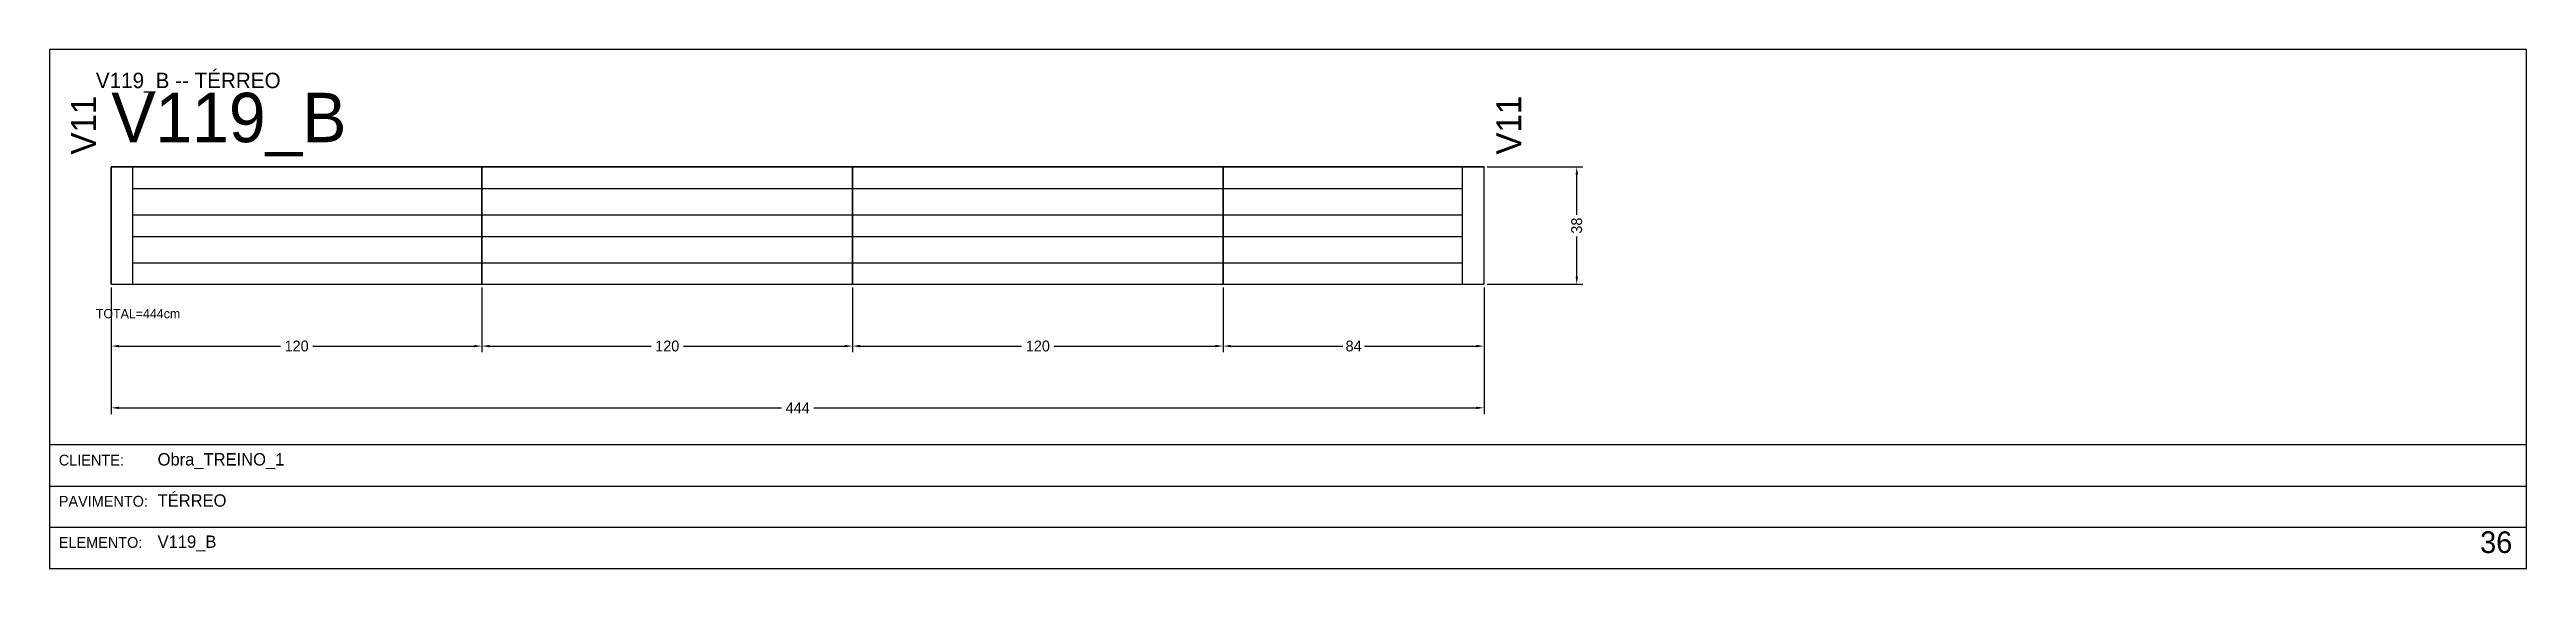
# Model space of a CAD drawing. Header units: metres. Extents: x 0 to 3268, y -4496 to 124.
# Drawn here: x 2466 to 3268, y -2612 to -2444 of the extents above; entities that cross this region are included whole.
import ezdxf

# ---------------------------------------------------------------- set-up
doc = ezdxf.new("R2010")
doc.units = ezdxf.units.M
for name, color, linetype in [('5', 5, 'Continuous'), ('BORDA_CELULA', 9, 'Continuous'), ('CARIMBO', 9, 'Continuous'), ('COTA', 241, 'Continuous'), ('NOMENCLATURA', 7, 'Continuous'), ('Painéis', 200, 'Continuous'), ('SARR_2.2x7', 40, 'Continuous')]:
    doc.layers.add(name, color=color, linetype=linetype)
doc.dimstyles.new('COTA', dxfattribs={"dimtxt": 3.5, "dimasz": 2.5, "dimexe": 2, "dimexo": 1, "dimgap": 0.9, "dimtad": 1, "dimdec": 0, "dimrnd": 1, "dimcen": 2.5, "dimclrd": 4, "dimclre": 4, "dimclrt": 4, "dimazin": 3, "dimtfac": 1, "dimtmove": 0, "dimatfit": 3})

msp = doc.modelspace()

# ---------------------------------------------------------------- texts
at = {"layer": '5'}
for p in [(2481, -2478), (2942.5, -2478)]:
    msp.add_text('V11', height=8, rotation=90, dxfattribs=at).set_placement(p)
at = {"layer": 'CARIMBO', "color": 9}
for s, p in [('CLIENTE:', (2469, -2578.67)), ('PAVIMENTO:', (2469, -2592)), ('ELEMENTO:', (2469, -2605.33))]:
    msp.add_text(s, height=3.5, dxfattribs=at).set_placement(p)
at = {"layer": 'CARIMBO', "color": 2}
for s, p in [('Obra_TREINO_1', (2501, -2578.67)), ('TÉRREO', (2501, -2592)), ('V119_B', (2501, -2605.33))]:
    msp.add_text(s, height=4, dxfattribs=at).set_placement(p)
at = {"layer": 'CARIMBO', "color": 3}
msp.add_text('36', height=7, dxfattribs=at).set_placement((3253, -2607))
at = {"layer": 'COTA'}
msp.add_text('TOTAL=444cm', height=3, dxfattribs=at).set_placement((2481, -2531))
at = {"layer": 'NOMENCLATURA'}
for s, height, p in [('V119_B -- TÉRREO', 5, (2481, -2456.5)), ('V119_B', 16, (2486, -2474))]:
    msp.add_text(s, height=height, dxfattribs=at).set_placement(p)

# ---------------------------------------------------------------- blocks, each defined once
blk = doc.blocks.new('_CLOSEDFILLED')
at = {"color": 0, "linetype": 'BYBLOCK'}
blk.add_solid([(-1, 0.16), (0, 0), (-1, -0.16)], dxfattribs=at)
blk = doc.blocks.new('*D324')
at = {"color": 4}
for p, q in [((2486, -2521), (2486, -2542)), ((2606, -2521), (2606, -2542)), ((2488.5, -2540), (2540.75, -2540)), ((2551.25, -2540), (2603.5, -2540))]:
    blk.add_line(p, q, dxfattribs=at)
at = {"layer": 'Defpoints'}
for p in [(2486, -2520), (2606, -2520), (2486, -2540)]:
    blk.add_point(p, dxfattribs=at)
at = {"layer": 'COTA', "color": 4, "xscale": 2.5, "yscale": 2.5, "rotation": 180}
blk.add_blockref('_CLOSEDFILLED', (2486, -2540), dxfattribs=at)
at = {"layer": 'COTA', "color": 4, "xscale": 2.5, "yscale": 2.5}
blk.add_blockref('_CLOSEDFILLED', (2606, -2540), dxfattribs=at)
at = {"layer": 'COTA', "color": 4, "insert": (2546, -2540), "char_height": 3.5, "attachment_point": 5}
blk.add_mtext('120', dxfattribs=at)
blk = doc.blocks.new('*D325')
at = {"color": 4}
for p, q in [((2606, -2521), (2606, -2542)), ((2726, -2521), (2726, -2542)), ((2608.5, -2540), (2660.75, -2540)), ((2671.25, -2540), (2723.5, -2540))]:
    blk.add_line(p, q, dxfattribs=at)
at = {"layer": 'Defpoints'}
for p in [(2606, -2520), (2726, -2520), (2606, -2540)]:
    blk.add_point(p, dxfattribs=at)
at = {"layer": 'COTA', "color": 4, "xscale": 2.5, "yscale": 2.5, "rotation": 180}
blk.add_blockref('_CLOSEDFILLED', (2606, -2540), dxfattribs=at)
at = {"layer": 'COTA', "color": 4, "xscale": 2.5, "yscale": 2.5}
blk.add_blockref('_CLOSEDFILLED', (2726, -2540), dxfattribs=at)
at = {"layer": 'COTA', "color": 4, "insert": (2666, -2540), "char_height": 3.5, "attachment_point": 5}
blk.add_mtext('120', dxfattribs=at)
blk = doc.blocks.new('*D326')
at = {"color": 4}
for p, q in [((2726, -2521), (2726, -2542)), ((2846, -2521), (2846, -2542)), ((2728.5, -2540), (2780.75, -2540)), ((2791.25, -2540), (2843.5, -2540))]:
    blk.add_line(p, q, dxfattribs=at)
at = {"layer": 'Defpoints'}
for p in [(2726, -2520), (2846, -2520), (2726, -2540)]:
    blk.add_point(p, dxfattribs=at)
at = {"layer": 'COTA', "color": 4, "xscale": 2.5, "yscale": 2.5, "rotation": 180}
blk.add_blockref('_CLOSEDFILLED', (2726, -2540), dxfattribs=at)
at = {"layer": 'COTA', "color": 4, "xscale": 2.5, "yscale": 2.5}
blk.add_blockref('_CLOSEDFILLED', (2846, -2540), dxfattribs=at)
at = {"layer": 'COTA', "color": 4, "insert": (2786, -2540), "char_height": 3.5, "attachment_point": 5}
blk.add_mtext('120', dxfattribs=at)
blk = doc.blocks.new('*D327')
at = {"color": 4}
for p, q in [((2846, -2521), (2846, -2542)), ((2930.5, -2521), (2930.5, -2542)), ((2848.5, -2540), (2884.75, -2540)), ((2891.75, -2540), (2928, -2540))]:
    blk.add_line(p, q, dxfattribs=at)
at = {"layer": 'Defpoints'}
for p in [(2846, -2520), (2930.5, -2520), (2846, -2540)]:
    blk.add_point(p, dxfattribs=at)
at = {"layer": 'COTA', "color": 4, "xscale": 2.5, "yscale": 2.5, "rotation": 180}
blk.add_blockref('_CLOSEDFILLED', (2846, -2540), dxfattribs=at)
at = {"layer": 'COTA', "color": 4, "xscale": 2.5, "yscale": 2.5}
blk.add_blockref('_CLOSEDFILLED', (2930.5, -2540), dxfattribs=at)
at = {"layer": 'COTA', "color": 4, "insert": (2888.25, -2540), "char_height": 3.5, "attachment_point": 5}
blk.add_mtext('84', dxfattribs=at)
blk = doc.blocks.new('*D328')
at = {"color": 4}
for p, q in [((2486, -2521), (2486, -2562)), ((2930.5, -2521), (2930.5, -2562)), ((2488.5, -2560), (2703, -2560)), ((2713.5, -2560), (2928, -2560))]:
    blk.add_line(p, q, dxfattribs=at)
at = {"layer": 'Defpoints'}
for p in [(2486, -2520), (2930.5, -2520), (2486, -2560)]:
    blk.add_point(p, dxfattribs=at)
at = {"layer": 'COTA', "color": 4, "xscale": 2.5, "yscale": 2.5, "rotation": 180}
blk.add_blockref('_CLOSEDFILLED', (2486, -2560), dxfattribs=at)
at = {"layer": 'COTA', "color": 4, "xscale": 2.5, "yscale": 2.5}
blk.add_blockref('_CLOSEDFILLED', (2930.5, -2560), dxfattribs=at)
at = {"layer": 'COTA', "color": 4, "insert": (2708.25, -2560), "char_height": 3.5, "attachment_point": 5}
blk.add_mtext('444', dxfattribs=at)
blk = doc.blocks.new('*D329')
at = {"color": 4}
for p, q in [((2931.5, -2482), (2962.5, -2482)), ((2960.5, -2497.5), (2960.5, -2484.5)), ((2960.5, -2517.5), (2960.5, -2504.5)), ((2931.5, -2520), (2962.5, -2520))]:
    blk.add_line(p, q, dxfattribs=at)
at = {"layer": 'Defpoints'}
for p in [(2930.5, -2482), (2930.5, -2520), (2960.5, -2520)]:
    blk.add_point(p, dxfattribs=at)
at = {"layer": 'COTA', "color": 4, "xscale": 2.5, "yscale": 2.5}
for p, rotation in [((2960.5, -2482), 90), ((2960.5, -2520), 270)]:
    blk.add_blockref('_CLOSEDFILLED', p, dxfattribs=dict(at, rotation=rotation))
at = {"layer": 'COTA', "color": 4, "insert": (2960.5, -2501), "char_height": 3.5, "attachment_point": 5, "rotation": 90}
blk.add_mtext('38', dxfattribs=at)
blk = doc.blocks.new('*D330')
at = {"color": 4}
for p, q in [((2931.5, -2482), (2962.5, -2482)), ((2960.5, -2497.5), (2960.5, -2484.5)), ((2960.5, -2517.5), (2960.5, -2504.5)), ((2931.5, -2520), (2962.5, -2520))]:
    blk.add_line(p, q, dxfattribs=at)
at = {"layer": 'Defpoints'}
for p in [(2930.5, -2482), (2930.5, -2520), (2960.5, -2520)]:
    blk.add_point(p, dxfattribs=at)
at = {"layer": 'COTA', "color": 4, "xscale": 2.5, "yscale": 2.5}
for p, rotation in [((2960.5, -2482), 90), ((2960.5, -2520), 270)]:
    blk.add_blockref('_CLOSEDFILLED', p, dxfattribs=dict(at, rotation=rotation))
at = {"layer": 'COTA', "color": 4, "insert": (2960.5, -2501), "char_height": 3.5, "attachment_point": 5, "rotation": 90}
blk.add_mtext('38', dxfattribs=at)
blk = doc.blocks.new('*D331')
at = {"color": 4}
for p, q in [((2931.5, -2482), (2962.5, -2482)), ((2960.5, -2497.5), (2960.5, -2484.5)), ((2960.5, -2517.5), (2960.5, -2504.5)), ((2931.5, -2520), (2962.5, -2520))]:
    blk.add_line(p, q, dxfattribs=at)
at = {"layer": 'Defpoints'}
for p in [(2930.5, -2482), (2930.5, -2520), (2960.5, -2520)]:
    blk.add_point(p, dxfattribs=at)
at = {"layer": 'COTA', "color": 4, "xscale": 2.5, "yscale": 2.5}
for p, rotation in [((2960.5, -2482), 90), ((2960.5, -2520), 270)]:
    blk.add_blockref('_CLOSEDFILLED', p, dxfattribs=dict(at, rotation=rotation))
at = {"layer": 'COTA', "color": 4, "insert": (2960.5, -2501), "char_height": 3.5, "attachment_point": 5, "rotation": 90}
blk.add_mtext('38', dxfattribs=at)
blk = doc.blocks.new('*D332')
at = {"color": 4}
for p, q in [((2931.5, -2482), (2962.5, -2482)), ((2960.5, -2497.5), (2960.5, -2484.5)), ((2960.5, -2517.5), (2960.5, -2504.5)), ((2931.5, -2520), (2962.5, -2520))]:
    blk.add_line(p, q, dxfattribs=at)
at = {"layer": 'Defpoints'}
for p in [(2930.5, -2482), (2930.5, -2520), (2960.5, -2520)]:
    blk.add_point(p, dxfattribs=at)
at = {"layer": 'COTA', "color": 4, "xscale": 2.5, "yscale": 2.5}
for p, rotation in [((2960.5, -2482), 90), ((2960.5, -2520), 270)]:
    blk.add_blockref('_CLOSEDFILLED', p, dxfattribs=dict(at, rotation=rotation))
at = {"layer": 'COTA', "color": 4, "insert": (2960.5, -2501), "char_height": 3.5, "attachment_point": 5, "rotation": 90}
blk.add_mtext('38', dxfattribs=at)

# ---------------------------------------------------------------- dimensions: what is measured, and where the dimension line sits
at = {"layer": 'COTA'}
for picture in ['*D329', '*D330', '*D331', '*D332']:
    dim = msp.add_linear_dim(base=(2960.5, -2520), p1=(2930.5, -2520), p2=(2930.5, -2482), angle=90, dimstyle='COTA', dxfattribs=at)
    dim.commit()
    dim.dimension.update_dxf_attribs({"geometry": picture, "text_midpoint": (2960.5, -2501)})
for base, p1, p2, picture, middle in [((2486, -2540), (2486, -2520), (2606, -2520), '*D324', (2546, -2540)), ((2486, -2560), (2486, -2520), (2930.5, -2520), '*D328', (2708.25, -2560)), ((2606, -2540), (2606, -2520), (2726, -2520), '*D325', (2666, -2540)), ((2726, -2540), (2726, -2520), (2846, -2520), '*D326', (2786, -2540)), ((2846, -2540), (2846, -2520), (2930.5, -2520), '*D327', (2888.25, -2540))]:
    dim = msp.add_linear_dim(base=base, p1=p1, p2=p2, dimstyle='COTA', dxfattribs=at)
    dim.commit()
    dim.dimension.update_dxf_attribs({"geometry": picture, "text_midpoint": middle})

# ---------------------------------------------------------------- linework, layer by layer
at = {"layer": 'BORDA_CELULA'}
for points in [[(2466, -2612), (3268, -2612), (3268, -2444), (2466, -2444)], [(2466, -2612), (3268, -2612), (3268, -2572), (2466, -2572)]]:
    msp.add_lwpolyline(points, close=True, dxfattribs=at)
at = {"layer": 'CARIMBO'}
for p, q in [((2466, -2585.33), (3268, -2585.33)), ((2466, -2598.67), (3268, -2598.67)), ((2466, -2612), (3268, -2612))]:
    msp.add_line(p, q, dxfattribs=at)
at = {"layer": 'Painéis'}
for points in [[(2486, -2520), (2486, -2482)], [(2486, -2482), (2606, -2482)], [(2486, -2520), (2606, -2520), (2606, -2482), (2486, -2482), (2486, -2520)], [(2606, -2520), (2606, -2482)], [(2606, -2482), (2726, -2482)], [(2606, -2520), (2726, -2520), (2726, -2482), (2606, -2482), (2606, -2520)], [(2726, -2520), (2726, -2482)], [(2726, -2482), (2846, -2482)], [(2726, -2520), (2846, -2520), (2846, -2482), (2726, -2482), (2726, -2520)], [(2846, -2520), (2846, -2482)], [(2846, -2482), (2930.5, -2482)], [(2846, -2520), (2930.5, -2520), (2930.5, -2482), (2846, -2482), (2846, -2520)], [(2930.5, -2520), (2930.5, -2482)], [(2486, -2520), (2606, -2520)], [(2606, -2520), (2726, -2520)], [(2726, -2520), (2846, -2520)], [(2846, -2520), (2930.5, -2520)]]:
    msp.add_lwpolyline(points, dxfattribs=at)
at = {"layer": 'SARR_2.2x7'}
for points in [[(2493, -2520), (2493, -2482)], [(2923.5, -2520), (2923.5, -2482)], [(2493, -2489), (2606, -2489)], [(2606, -2489), (2726, -2489)], [(2726, -2489), (2846, -2489)], [(2846, -2489), (2923.5, -2489)], [(2493, -2497.5), (2606, -2497.5)], [(2606, -2497.5), (2726, -2497.5)], [(2726, -2497.5), (2846, -2497.5)], [(2846, -2497.5), (2923.5, -2497.5)], [(2493, -2504.5), (2606, -2504.5)], [(2606, -2504.5), (2726, -2504.5)], [(2726, -2504.5), (2846, -2504.5)], [(2846, -2504.5), (2923.5, -2504.5)], [(2493, -2513), (2606, -2513)], [(2606, -2513), (2726, -2513)], [(2726, -2513), (2846, -2513)], [(2846, -2513), (2923.5, -2513)]]:
    msp.add_lwpolyline(points, dxfattribs=at)

msp.set_redraw_order([(e.dxf.handle, doc.entitydb.next_handle()) for e in msp.query("TEXT MTEXT ATTDEF DIMENSION ARC_DIMENSION")])  # texts and dimensions are drawn at this point

doc.saveas('drawing.dxf')
